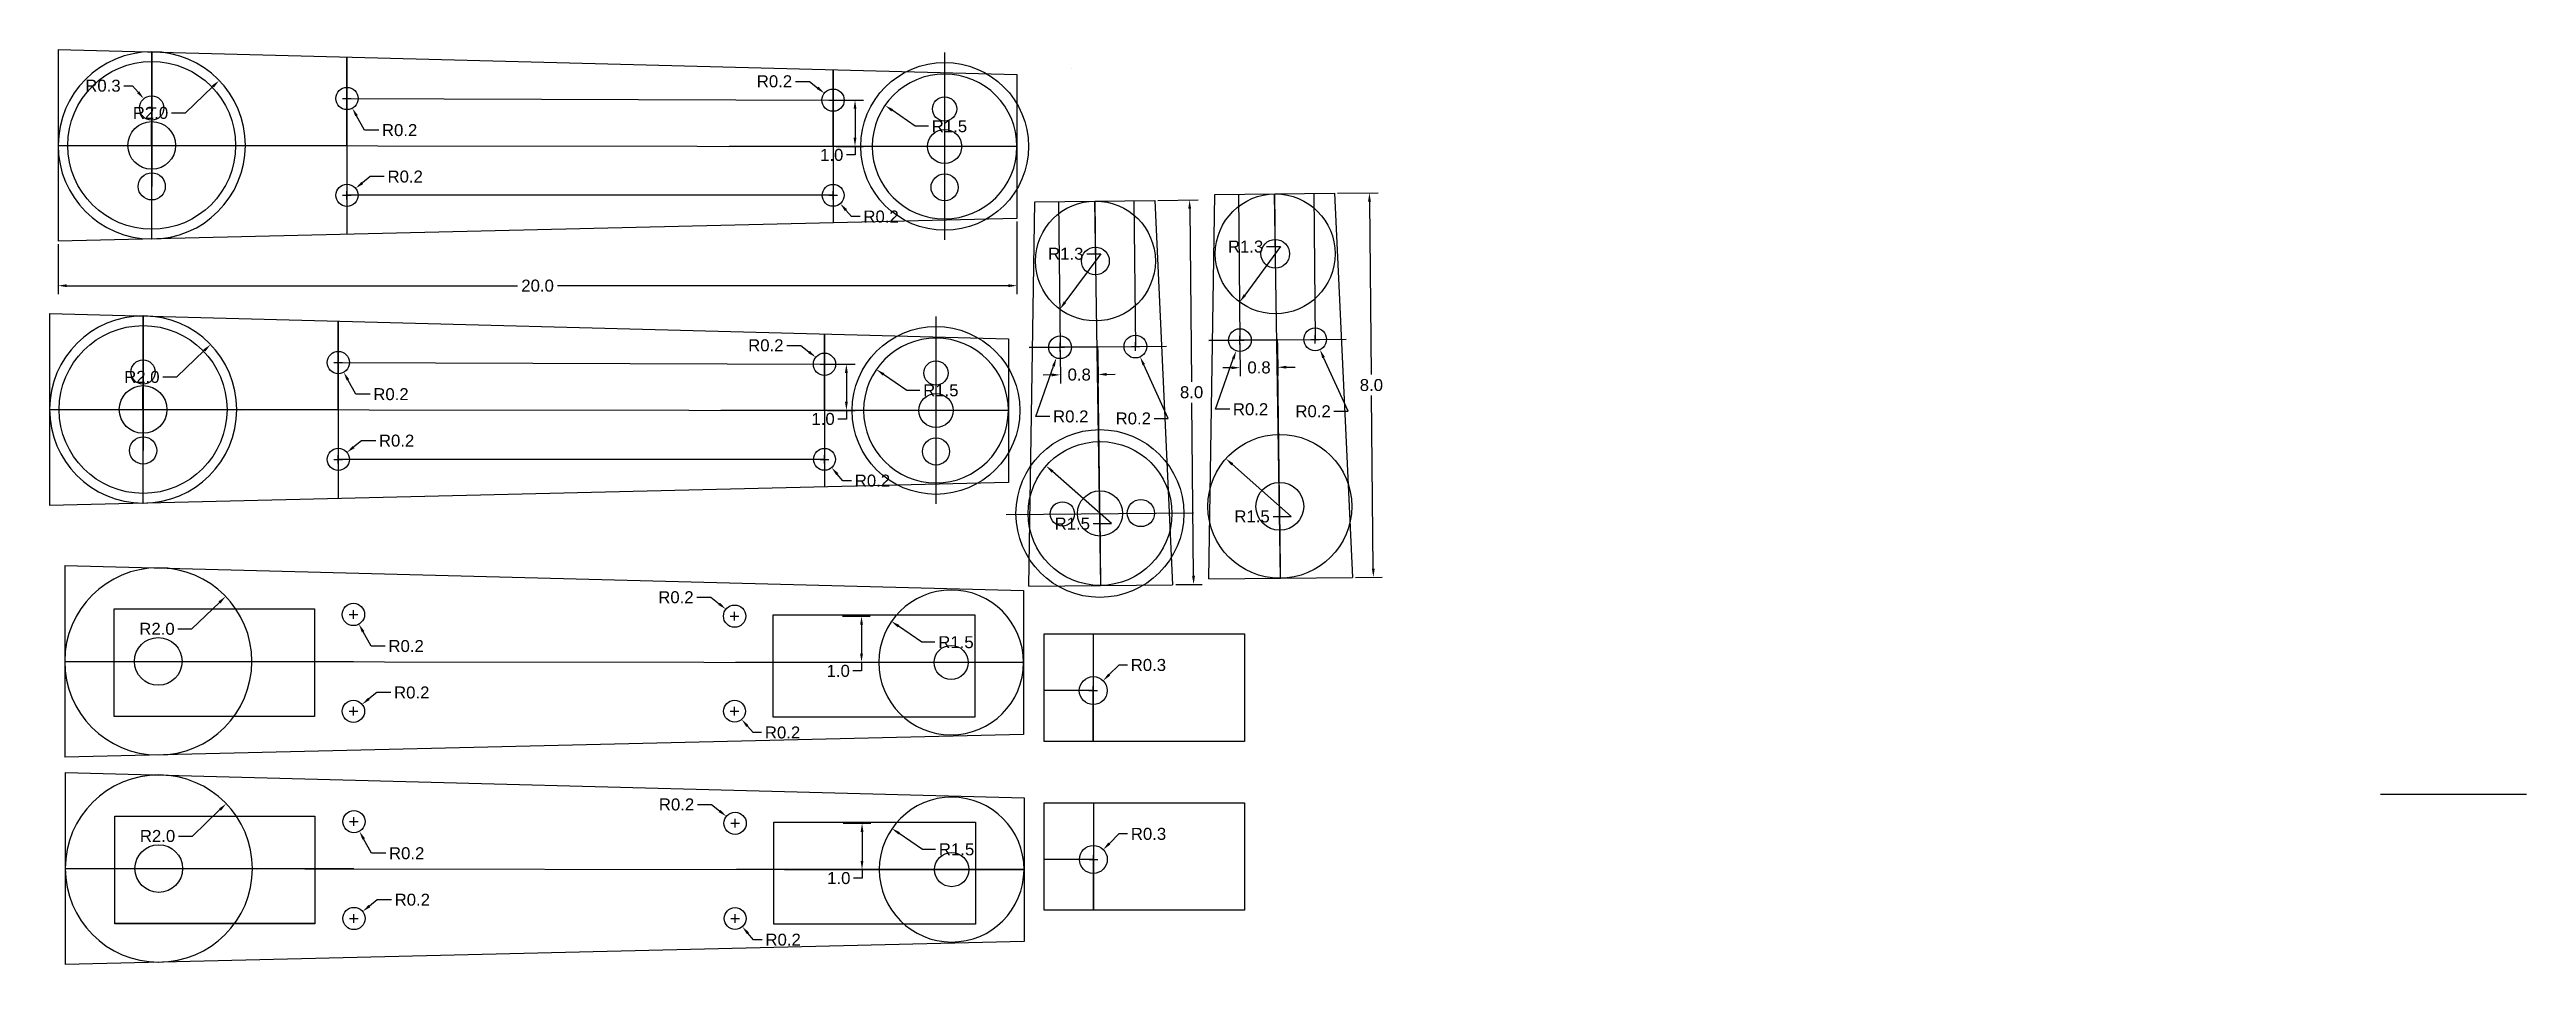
# Paper-space layout 'Layout1' of a CAD drawing. Header units: centimetres. Extents: x -0.1 to 51.6, y 0.3 to 19.4.
import ezdxf

# ---------------------------------------------------------------- set-up
doc = ezdxf.new("R2010")
doc.units = ezdxf.units.CM
doc.header["$MEASUREMENT"] = 0
doc.styles.get("Standard").update_dxf_attribs({"font": 'ARIAL.TTF'})
doc.dimstyles.get("Standard").update_dxf_attribs({"dimtxt": 0.25, "dimasz": 0.18, "dimexe": 0.18, "dimexo": 0.0625, "dimgap": 0.09, "dimtad": 0, "dimtih": 1, "dimtoh": 1, "dimdec": 1, "dimzin": 0, "dimdsep": 46, "dimtxsty": 'Standard', "dimcen": 0.09, "dimadec": 0, "dimazin": 0, "dimtfac": 1, "dimtdec": 1, "dimtofl": 0, "dimtmove": 0, "dimatfit": 3, "dimfxl": 1, "dimtolj": 1, "dimtzin": 0, "dimarcsym": 0})

psp = doc.layouts.get("Layout1")

# ---------------------------------------------------------------- blocks, each defined once
blk = doc.blocks.new('*D1')
at = {"color": 0, "lineweight": -2}
for p, q in [((20.11, 15.774), (20.11, 14.255)), ((0.11, 15.298), (0.11, 14.255)), ((0.29, 14.435), (9.694, 14.435)), ((19.93, 14.435), (10.526, 14.435))]:
    blk.add_line(p, q, dxfattribs=at)
at = {"color": 0}
for points in [[(0.29, 14.465), (0.29, 14.405), (0.11, 14.435)], [(19.93, 14.465), (19.93, 14.405), (20.11, 14.435)]]:
    blk.add_solid(points, dxfattribs=at)
at = {"layer": 'Defpoints', "color": 0}
for p in [(20.11, 15.837), (0.11, 15.361), (20.11, 14.435)]:
    blk.add_point(p, dxfattribs=at)
at = {"color": 0, "insert": (10.11, 14.435), "char_height": 0.25, "attachment_point": 5}
blk.add_mtext('\\A1;20.0', dxfattribs=at)
blk = doc.blocks.new('*D2')
at = {"color": 0, "lineweight": -2}
for p, q in [((2.765, 18.038), (3.338, 18.59)), ((2.472, 18.038), (2.765, 18.038))]:
    blk.add_line(p, q, dxfattribs=at)
at = {"color": 0}
blk.add_solid([(3.317, 18.611), (3.359, 18.568), (3.468, 18.715)], dxfattribs=at)
at = {"layer": 'Defpoints', "color": 0}
for p in [(3.468, 18.715), (2.062, 17.361)]:
    blk.add_point(p, dxfattribs=at)
at = {"color": 0, "insert": (2.036, 18.038), "char_height": 0.25, "attachment_point": 5}
blk.add_mtext('\\A1;R2.0', dxfattribs=at)
blk = doc.blocks.new('*D3')
at = {"color": 0, "lineweight": -2}
for p, q in [((17.989, 17.76), (17.505, 18.093)), ((18.263, 17.76), (17.989, 17.76))]:
    blk.add_line(p, q, dxfattribs=at)
at = {"color": 0}
blk.add_solid([(17.522, 18.118), (17.488, 18.069), (17.357, 18.196)], dxfattribs=at)
at = {"layer": 'Defpoints', "color": 0}
for p in [(17.357, 18.196), (18.6, 17.339)]:
    blk.add_point(p, dxfattribs=at)
at = {"color": 0, "insert": (18.701, 17.76), "char_height": 0.25, "attachment_point": 5}
blk.add_mtext('\\A1;R1.5', dxfattribs=at)
blk = doc.blocks.new('*D4')
at = {"color": 0, "lineweight": -2}
for p, q in [((6.043, 18.34), (6.223, 18.34)), ((6.133, 18.25), (6.133, 18.43)), ((6.501, 17.679), (6.334, 17.979)), ((6.796, 17.679), (6.501, 17.679))]:
    blk.add_line(p, q, dxfattribs=at)
at = {"color": 0}
blk.add_solid([(6.36, 17.994), (6.308, 17.965), (6.246, 18.137)], dxfattribs=at)
at = {"layer": 'Defpoints', "color": 0}
for p in [(6.133, 18.34), (6.246, 18.137)]:
    blk.add_point(p, dxfattribs=at)
at = {"color": 0, "insert": (7.232, 17.679), "char_height": 0.25, "attachment_point": 5}
blk.add_mtext('\\A1;R0.2', dxfattribs=at)
blk = doc.blocks.new('*D5')
at = {"color": 0, "lineweight": -2}
for p, q in [((6.619, 16.71), (6.455, 16.578)), ((6.913, 16.71), (6.619, 16.71)), ((6.043, 16.32), (6.223, 16.32)), ((6.133, 16.23), (6.133, 16.41))]:
    blk.add_line(p, q, dxfattribs=at)
at = {"color": 0}
blk.add_solid([(6.436, 16.602), (6.474, 16.555), (6.314, 16.466)], dxfattribs=at)
at = {"layer": 'Defpoints', "color": 0}
for p in [(6.133, 16.32), (6.314, 16.466)]:
    blk.add_point(p, dxfattribs=at)
at = {"color": 0, "insert": (7.349, 16.71), "char_height": 0.25, "attachment_point": 5}
blk.add_mtext('\\A1;R0.2', dxfattribs=at)
blk = doc.blocks.new('*D6')
at = {"color": 0, "lineweight": -2}
for p, q in [((15.487, 18.697), (15.78, 18.697)), ((15.78, 18.697), (15.951, 18.561)), ((16.184, 18.304), (16.364, 18.304)), ((16.274, 18.214), (16.274, 18.394))]:
    blk.add_line(p, q, dxfattribs=at)
at = {"color": 0}
blk.add_solid([(15.97, 18.585), (15.932, 18.538), (16.092, 18.449)], dxfattribs=at)
at = {"layer": 'Defpoints', "color": 0}
for p in [(16.092, 18.449), (16.274, 18.304)]:
    blk.add_point(p, dxfattribs=at)
at = {"color": 0, "insert": (15.051, 18.697), "char_height": 0.25, "attachment_point": 5}
blk.add_mtext('\\A1;R0.2', dxfattribs=at)
blk = doc.blocks.new('*D7')
at = {"color": 0, "lineweight": -2}
for p, q in [((16.184, 16.32), (16.364, 16.32)), ((16.274, 16.23), (16.274, 16.41)), ((16.659, 15.876), (16.541, 16.012)), ((16.839, 15.876), (16.659, 15.876))]:
    blk.add_line(p, q, dxfattribs=at)
at = {"color": 0}
blk.add_solid([(16.564, 16.031), (16.518, 15.992), (16.423, 16.148)], dxfattribs=at)
at = {"layer": 'Defpoints', "color": 0}
for p in [(16.274, 16.32), (16.423, 16.148)]:
    blk.add_point(p, dxfattribs=at)
at = {"color": 0, "insert": (17.275, 15.876), "char_height": 0.25, "attachment_point": 5}
blk.add_mtext('\\A1;R0.2', dxfattribs=at)
blk = doc.blocks.new('*D8')
at = {"color": 0, "lineweight": -2}
for p, q in [((16.336, 18.304), (16.911, 18.304)), ((16.731, 18.124), (16.731, 17.521)), ((16.336, 17.341), (16.911, 17.341)), ((16.731, 17.161), (16.551, 17.161)), ((16.731, 17.341), (16.731, 17.161))]:
    blk.add_line(p, q, dxfattribs=at)
at = {"color": 0}
for points in [[(16.701, 18.124), (16.761, 18.124), (16.731, 18.304)], [(16.701, 17.521), (16.761, 17.521), (16.731, 17.341)]]:
    blk.add_solid(points, dxfattribs=at)
at = {"layer": 'Defpoints', "color": 0}
for p in [(16.274, 18.304), (16.274, 17.341), (16.731, 17.341)]:
    blk.add_point(p, dxfattribs=at)
at = {"color": 0, "insert": (16.245, 17.161), "char_height": 0.25, "attachment_point": 5}
blk.add_mtext('\\A1;1.0', dxfattribs=at)
blk = doc.blocks.new('*D9')
at = {"color": 0, "lineweight": -2}
for p, q in [((26.796, 16.364), (27.641, 16.372)), ((27.462, 16.19), (27.5, 12.58)), ((27.542, 8.533), (27.505, 12.144)), ((27.17, 8.35), (27.724, 8.355))]:
    blk.add_line(p, q, dxfattribs=at)
at = {"color": 0}
for points in [[(27.492, 16.191), (27.432, 16.19), (27.461, 16.37)], [(27.572, 8.534), (27.512, 8.533), (27.544, 8.353)]]:
    blk.add_solid(points, dxfattribs=at)
at = {"layer": 'Defpoints', "color": 0}
for p in [(26.734, 16.363), (27.461, 16.37), (27.107, 8.349)]:
    blk.add_point(p, dxfattribs=at)
at = {"color": 0, "insert": (27.502, 12.362), "char_height": 0.25, "attachment_point": 5}
blk.add_mtext('\\A1;8.0', dxfattribs=at)
blk = doc.blocks.new('*D10')
at = {"color": 0, "lineweight": -2}
for p, q in [((25.831, 9.622), (24.603, 10.707)), ((25.451, 9.622), (25.831, 9.622))]:
    blk.add_line(p, q, dxfattribs=at)
at = {"color": 0}
blk.add_solid([(24.622, 10.73), (24.583, 10.685), (24.468, 10.826)], dxfattribs=at)
at = {"layer": 'Defpoints', "color": 0}
for p in [(24.468, 10.826), (25.592, 9.833)]:
    blk.add_point(p, dxfattribs=at)
at = {"color": 0, "insert": (25.013, 9.622), "char_height": 0.25, "attachment_point": 5}
blk.add_mtext('\\A1;R1.5', dxfattribs=at)
blk = doc.blocks.new('*D11')
at = {"color": 0, "lineweight": -2}
for p, q in [((25.607, 15.25), (24.862, 14.239)), ((25.315, 15.25), (25.607, 15.25))]:
    blk.add_line(p, q, dxfattribs=at)
at = {"color": 0}
blk.add_solid([(24.838, 14.256), (24.886, 14.221), (24.755, 14.094)], dxfattribs=at)
at = {"layer": 'Defpoints', "color": 0}
for p in [(25.497, 15.1), (24.755, 14.094)]:
    blk.add_point(p, dxfattribs=at)
at = {"color": 0, "insert": (24.878, 15.25), "char_height": 0.25, "attachment_point": 5}
blk.add_mtext('\\A1;R1.3', dxfattribs=at)
blk = doc.blocks.new('*D12')
at = {"color": 0, "lineweight": -2}
for p, q in [((24.669, 13.3), (24.849, 13.3)), ((24.759, 13.21), (24.759, 13.39)), ((24.252, 11.857), (24.621, 12.907)), ((24.546, 11.857), (24.252, 11.857))]:
    blk.add_line(p, q, dxfattribs=at)
at = {"color": 0}
blk.add_solid([(24.593, 12.917), (24.649, 12.897), (24.681, 13.076)], dxfattribs=at)
at = {"layer": 'Defpoints', "color": 0}
for p in [(24.681, 13.076), (24.759, 13.3)]:
    blk.add_point(p, dxfattribs=at)
at = {"color": 0, "insert": (24.982, 11.857), "char_height": 0.25, "attachment_point": 5}
blk.add_mtext('\\A1;R0.2', dxfattribs=at)
blk = doc.blocks.new('*D13')
at = {"color": 0, "lineweight": -2}
for p, q in [((26.24, 13.316), (26.42, 13.316)), ((26.33, 13.226), (26.33, 13.406)), ((27.016, 11.815), (26.503, 12.937)), ((26.722, 11.815), (27.016, 11.815))]:
    blk.add_line(p, q, dxfattribs=at)
at = {"color": 0}
blk.add_solid([(26.531, 12.949), (26.476, 12.925), (26.429, 13.101)], dxfattribs=at)
at = {"layer": 'Defpoints', "color": 0}
for p in [(26.33, 13.316), (26.429, 13.101)]:
    blk.add_point(p, dxfattribs=at)
at = {"color": 0, "insert": (26.286, 11.815), "char_height": 0.25, "attachment_point": 5}
blk.add_mtext('\\A1;R0.2', dxfattribs=at)
blk = doc.blocks.new('*D14')
at = {"color": 0, "lineweight": -2}
for p, q in [((24.76, 13.237), (24.767, 12.545)), ((25.545, 13.245), (25.552, 12.553)), ((24.585, 12.723), (24.405, 12.721)), ((25.731, 12.735), (25.911, 12.737))]:
    blk.add_line(p, q, dxfattribs=at)
at = {"color": 0}
for points in [[(24.585, 12.753), (24.586, 12.693), (24.765, 12.725)], [(25.73, 12.765), (25.731, 12.705), (25.551, 12.733)]]:
    blk.add_solid(points, dxfattribs=at)
at = {"layer": 'Defpoints', "color": 0}
for p in [(24.759, 13.3), (25.545, 13.308), (25.551, 12.733)]:
    blk.add_point(p, dxfattribs=at)
at = {"color": 0, "insert": (25.158, 12.729), "char_height": 0.25, "attachment_point": 5}
blk.add_mtext('\\A1;0.8', dxfattribs=at)
blk = doc.blocks.new('*D15')
at = {"color": 0, "lineweight": -2}
for p, q in [((23.046, 16.214), (23.89, 16.223)), ((23.712, 16.041), (23.75, 12.43)), ((23.792, 8.384), (23.754, 11.995)), ((23.42, 8.2), (23.974, 8.206))]:
    blk.add_line(p, q, dxfattribs=at)
at = {"color": 0}
for points in [[(23.742, 16.041), (23.682, 16.04), (23.71, 16.221)], [(23.822, 8.384), (23.762, 8.383), (23.794, 8.204)]]:
    blk.add_solid(points, dxfattribs=at)
at = {"layer": 'Defpoints', "color": 0}
for p in [(22.983, 16.213), (23.71, 16.221), (23.357, 8.199)]:
    blk.add_point(p, dxfattribs=at)
at = {"color": 0, "insert": (23.752, 12.212), "char_height": 0.25, "attachment_point": 5}
blk.add_mtext('\\A1;8.0', dxfattribs=at)
blk = doc.blocks.new('*D16')
at = {"color": 0, "lineweight": -2}
for p, q in [((22.081, 9.472), (20.852, 10.557)), ((21.701, 9.472), (22.081, 9.472))]:
    blk.add_line(p, q, dxfattribs=at)
at = {"color": 0}
blk.add_solid([(20.872, 10.58), (20.832, 10.535), (20.717, 10.677)], dxfattribs=at)
at = {"layer": 'Defpoints', "color": 0}
for p in [(20.717, 10.677), (21.842, 9.684)]:
    blk.add_point(p, dxfattribs=at)
at = {"color": 0, "insert": (21.263, 9.472), "char_height": 0.25, "attachment_point": 5}
blk.add_mtext('\\A1;R1.5', dxfattribs=at)
blk = doc.blocks.new('*D17')
at = {"color": 0, "lineweight": -2}
for p, q in [((21.857, 15.1), (21.111, 14.089)), ((21.565, 15.1), (21.857, 15.1))]:
    blk.add_line(p, q, dxfattribs=at)
at = {"color": 0}
blk.add_solid([(21.087, 14.107), (21.136, 14.071), (21.005, 13.944)], dxfattribs=at)
at = {"layer": 'Defpoints', "color": 0}
for p in [(21.746, 14.95), (21.005, 13.944)]:
    blk.add_point(p, dxfattribs=at)
at = {"color": 0, "insert": (21.127, 15.1), "char_height": 0.25, "attachment_point": 5}
blk.add_mtext('\\A1;R1.3', dxfattribs=at)
blk = doc.blocks.new('*D18')
at = {"color": 0, "lineweight": -2}
for p, q in [((20.919, 13.15), (21.099, 13.15)), ((21.009, 13.06), (21.009, 13.24)), ((20.502, 11.707), (20.871, 12.757)), ((20.796, 11.707), (20.502, 11.707))]:
    blk.add_line(p, q, dxfattribs=at)
at = {"color": 0}
blk.add_solid([(20.843, 12.767), (20.899, 12.747), (20.931, 12.927)], dxfattribs=at)
at = {"layer": 'Defpoints', "color": 0}
for p in [(20.931, 12.927), (21.009, 13.15)]:
    blk.add_point(p, dxfattribs=at)
at = {"color": 0, "insert": (21.231, 11.707), "char_height": 0.25, "attachment_point": 5}
blk.add_mtext('\\A1;R0.2', dxfattribs=at)
blk = doc.blocks.new('*D19')
at = {"color": 0, "lineweight": -2}
for p, q in [((22.49, 13.166), (22.67, 13.166)), ((22.58, 13.076), (22.58, 13.256)), ((23.266, 11.665), (22.753, 12.787)), ((22.972, 11.665), (23.266, 11.665))]:
    blk.add_line(p, q, dxfattribs=at)
at = {"color": 0}
blk.add_solid([(22.78, 12.8), (22.726, 12.775), (22.678, 12.951)], dxfattribs=at)
at = {"layer": 'Defpoints', "color": 0}
for p in [(22.58, 13.166), (22.678, 12.951)]:
    blk.add_point(p, dxfattribs=at)
at = {"color": 0, "insert": (22.536, 11.665), "char_height": 0.25, "attachment_point": 5}
blk.add_mtext('\\A1;R0.2', dxfattribs=at)
blk = doc.blocks.new('*D20')
at = {"color": 0, "lineweight": -2}
for p, q in [((21.01, 13.088), (21.017, 12.395)), ((21.795, 13.096), (21.802, 12.404)), ((20.835, 12.574), (20.655, 12.572)), ((21.98, 12.585), (22.16, 12.587))]:
    blk.add_line(p, q, dxfattribs=at)
at = {"color": 0}
for points in [[(20.835, 12.604), (20.835, 12.544), (21.015, 12.575)], [(21.98, 12.615), (21.981, 12.555), (21.8, 12.584)]]:
    blk.add_solid(points, dxfattribs=at)
at = {"layer": 'Defpoints', "color": 0}
for p in [(21.009, 13.15), (21.794, 13.158), (21.8, 12.584)]:
    blk.add_point(p, dxfattribs=at)
at = {"color": 0, "insert": (21.408, 12.58), "char_height": 0.25, "attachment_point": 5}
blk.add_mtext('\\A1;0.8', dxfattribs=at)
blk = doc.blocks.new('*D21')
at = {"color": 0, "lineweight": -2}
for p, q in [((2.585, 12.531), (3.158, 13.082)), ((2.292, 12.531), (2.585, 12.531))]:
    blk.add_line(p, q, dxfattribs=at)
at = {"color": 0}
blk.add_solid([(3.137, 13.104), (3.179, 13.06), (3.288, 13.207)], dxfattribs=at)
at = {"layer": 'Defpoints', "color": 0}
for p in [(3.288, 13.207), (1.882, 11.853)]:
    blk.add_point(p, dxfattribs=at)
at = {"color": 0, "insert": (1.856, 12.531), "char_height": 0.25, "attachment_point": 5}
blk.add_mtext('\\A1;R2.0', dxfattribs=at)
blk = doc.blocks.new('*D22')
at = {"color": 0, "lineweight": -2}
for p, q in [((17.809, 12.252), (17.325, 12.586)), ((18.083, 12.252), (17.809, 12.252))]:
    blk.add_line(p, q, dxfattribs=at)
at = {"color": 0}
blk.add_solid([(17.342, 12.61), (17.308, 12.561), (17.177, 12.688)], dxfattribs=at)
at = {"layer": 'Defpoints', "color": 0}
for p in [(17.177, 12.688), (18.42, 11.831)]:
    blk.add_point(p, dxfattribs=at)
at = {"color": 0, "insert": (18.521, 12.252), "char_height": 0.25, "attachment_point": 5}
blk.add_mtext('\\A1;R1.5', dxfattribs=at)
blk = doc.blocks.new('*D23')
at = {"color": 0, "lineweight": -2}
for p, q in [((5.953, 12.742), (5.953, 12.922)), ((5.863, 12.832), (6.043, 12.832)), ((6.321, 12.171), (6.154, 12.472)), ((6.616, 12.171), (6.321, 12.171))]:
    blk.add_line(p, q, dxfattribs=at)
at = {"color": 0}
blk.add_solid([(6.18, 12.486), (6.128, 12.457), (6.066, 12.629)], dxfattribs=at)
at = {"layer": 'Defpoints', "color": 0}
for p in [(5.953, 12.832), (6.066, 12.629)]:
    blk.add_point(p, dxfattribs=at)
at = {"color": 0, "insert": (7.052, 12.171), "char_height": 0.25, "attachment_point": 5}
blk.add_mtext('\\A1;R0.2', dxfattribs=at)
blk = doc.blocks.new('*D24')
at = {"color": 0, "lineweight": -2}
for p, q in [((5.953, 10.723), (5.953, 10.903)), ((6.439, 11.202), (6.275, 11.071)), ((6.733, 11.202), (6.439, 11.202)), ((5.863, 10.813), (6.043, 10.813))]:
    blk.add_line(p, q, dxfattribs=at)
at = {"color": 0}
blk.add_solid([(6.256, 11.094), (6.294, 11.047), (6.134, 10.958)], dxfattribs=at)
at = {"layer": 'Defpoints', "color": 0}
for p in [(6.134, 10.958), (5.953, 10.813)]:
    blk.add_point(p, dxfattribs=at)
at = {"color": 0, "insert": (7.169, 11.202), "char_height": 0.25, "attachment_point": 5}
blk.add_mtext('\\A1;R0.2', dxfattribs=at)
blk = doc.blocks.new('*D25')
at = {"color": 0, "lineweight": -2}
for p, q in [((15.307, 13.19), (15.6, 13.19)), ((15.6, 13.19), (15.771, 13.054)), ((16.004, 12.797), (16.184, 12.797)), ((16.094, 12.707), (16.094, 12.887))]:
    blk.add_line(p, q, dxfattribs=at)
at = {"color": 0}
blk.add_solid([(15.79, 13.077), (15.752, 13.03), (15.912, 12.942)], dxfattribs=at)
at = {"layer": 'Defpoints', "color": 0}
for p in [(15.912, 12.942), (16.094, 12.797)]:
    blk.add_point(p, dxfattribs=at)
at = {"color": 0, "insert": (14.871, 13.19), "char_height": 0.25, "attachment_point": 5}
blk.add_mtext('\\A1;R0.2', dxfattribs=at)
blk = doc.blocks.new('*D26')
at = {"color": 0, "lineweight": -2}
for p, q in [((16.094, 10.723), (16.094, 10.903)), ((16.004, 10.813), (16.184, 10.813)), ((16.479, 10.368), (16.361, 10.504)), ((16.659, 10.368), (16.479, 10.368))]:
    blk.add_line(p, q, dxfattribs=at)
at = {"color": 0}
blk.add_solid([(16.384, 10.524), (16.338, 10.485), (16.243, 10.64)], dxfattribs=at)
at = {"layer": 'Defpoints', "color": 0}
for p in [(16.094, 10.813), (16.243, 10.64)]:
    blk.add_point(p, dxfattribs=at)
at = {"color": 0, "insert": (17.095, 10.368), "char_height": 0.25, "attachment_point": 5}
blk.add_mtext('\\A1;R0.2', dxfattribs=at)
blk = doc.blocks.new('*D27')
at = {"color": 0, "lineweight": -2}
for p, q in [((16.156, 12.797), (16.731, 12.797)), ((16.551, 12.617), (16.551, 12.014)), ((16.156, 11.834), (16.731, 11.834)), ((16.551, 11.654), (16.371, 11.654)), ((16.551, 11.834), (16.551, 11.654))]:
    blk.add_line(p, q, dxfattribs=at)
at = {"color": 0}
for points in [[(16.521, 12.617), (16.581, 12.617), (16.551, 12.797)], [(16.521, 12.014), (16.581, 12.014), (16.551, 11.834)]]:
    blk.add_solid(points, dxfattribs=at)
at = {"layer": 'Defpoints', "color": 0}
for p in [(16.094, 12.797), (16.094, 11.834), (16.551, 11.834)]:
    blk.add_point(p, dxfattribs=at)
at = {"color": 0, "insert": (16.065, 11.654), "char_height": 0.25, "attachment_point": 5}
blk.add_mtext('\\A1;1.0', dxfattribs=at)
blk = doc.blocks.new('*D28')
at = {"color": 0, "lineweight": -2}
for p, q in [((20.11, 15.774), (20.11, 14.255)), ((0.11, 15.298), (0.11, 14.255)), ((0.29, 14.435), (9.694, 14.435)), ((19.93, 14.435), (10.526, 14.435))]:
    blk.add_line(p, q, dxfattribs=at)
at = {"color": 0}
for points in [[(0.29, 14.465), (0.29, 14.405), (0.11, 14.435)], [(19.93, 14.465), (19.93, 14.405), (20.11, 14.435)]]:
    blk.add_solid(points, dxfattribs=at)
at = {"layer": 'Defpoints', "color": 0}
for p in [(20.11, 15.837), (0.11, 15.361), (20.11, 14.435)]:
    blk.add_point(p, dxfattribs=at)
at = {"color": 0, "insert": (10.11, 14.435), "char_height": 0.25, "attachment_point": 5}
blk.add_mtext('\\A1;20.0', dxfattribs=at)
blk = doc.blocks.new('*D29')
at = {"color": 0, "lineweight": -2}
for p, q in [((2.765, 18.038), (3.338, 18.59)), ((2.472, 18.038), (2.765, 18.038))]:
    blk.add_line(p, q, dxfattribs=at)
at = {"color": 0}
blk.add_solid([(3.317, 18.611), (3.359, 18.568), (3.468, 18.715)], dxfattribs=at)
at = {"layer": 'Defpoints', "color": 0}
for p in [(3.468, 18.715), (2.062, 17.361)]:
    blk.add_point(p, dxfattribs=at)
at = {"color": 0, "insert": (2.036, 18.038), "char_height": 0.25, "attachment_point": 5}
blk.add_mtext('\\A1;R2.0', dxfattribs=at)
blk = doc.blocks.new('*D30')
at = {"color": 0, "lineweight": -2}
for p, q in [((17.989, 17.76), (17.505, 18.093)), ((18.263, 17.76), (17.989, 17.76))]:
    blk.add_line(p, q, dxfattribs=at)
at = {"color": 0}
blk.add_solid([(17.522, 18.118), (17.488, 18.069), (17.357, 18.196)], dxfattribs=at)
at = {"layer": 'Defpoints', "color": 0}
for p in [(17.357, 18.196), (18.6, 17.339)]:
    blk.add_point(p, dxfattribs=at)
at = {"color": 0, "insert": (18.701, 17.76), "char_height": 0.25, "attachment_point": 5}
blk.add_mtext('\\A1;R1.5', dxfattribs=at)
blk = doc.blocks.new('*D31')
at = {"color": 0, "lineweight": -2}
for p, q in [((6.043, 18.34), (6.223, 18.34)), ((6.133, 18.25), (6.133, 18.43)), ((6.501, 17.679), (6.334, 17.979)), ((6.796, 17.679), (6.501, 17.679))]:
    blk.add_line(p, q, dxfattribs=at)
at = {"color": 0}
blk.add_solid([(6.36, 17.994), (6.308, 17.965), (6.246, 18.137)], dxfattribs=at)
at = {"layer": 'Defpoints', "color": 0}
for p in [(6.133, 18.34), (6.246, 18.137)]:
    blk.add_point(p, dxfattribs=at)
at = {"color": 0, "insert": (7.232, 17.679), "char_height": 0.25, "attachment_point": 5}
blk.add_mtext('\\A1;R0.2', dxfattribs=at)
blk = doc.blocks.new('*D32')
at = {"color": 0, "lineweight": -2}
for p, q in [((6.619, 16.71), (6.455, 16.578)), ((6.913, 16.71), (6.619, 16.71)), ((6.043, 16.32), (6.223, 16.32)), ((6.133, 16.23), (6.133, 16.41))]:
    blk.add_line(p, q, dxfattribs=at)
at = {"color": 0}
blk.add_solid([(6.436, 16.602), (6.474, 16.555), (6.314, 16.466)], dxfattribs=at)
at = {"layer": 'Defpoints', "color": 0}
for p in [(6.133, 16.32), (6.314, 16.466)]:
    blk.add_point(p, dxfattribs=at)
at = {"color": 0, "insert": (7.349, 16.71), "char_height": 0.25, "attachment_point": 5}
blk.add_mtext('\\A1;R0.2', dxfattribs=at)
blk = doc.blocks.new('*D33')
at = {"color": 0, "lineweight": -2}
for p, q in [((15.487, 18.697), (15.78, 18.697)), ((15.78, 18.697), (15.951, 18.561)), ((16.184, 18.304), (16.364, 18.304)), ((16.274, 18.214), (16.274, 18.394))]:
    blk.add_line(p, q, dxfattribs=at)
at = {"color": 0}
blk.add_solid([(15.97, 18.585), (15.932, 18.538), (16.092, 18.449)], dxfattribs=at)
at = {"layer": 'Defpoints', "color": 0}
for p in [(16.092, 18.449), (16.274, 18.304)]:
    blk.add_point(p, dxfattribs=at)
at = {"color": 0, "insert": (15.051, 18.697), "char_height": 0.25, "attachment_point": 5}
blk.add_mtext('\\A1;R0.2', dxfattribs=at)
blk = doc.blocks.new('*D34')
at = {"color": 0, "lineweight": -2}
for p, q in [((16.184, 16.32), (16.364, 16.32)), ((16.274, 16.23), (16.274, 16.41)), ((16.659, 15.876), (16.541, 16.012)), ((16.839, 15.876), (16.659, 15.876))]:
    blk.add_line(p, q, dxfattribs=at)
at = {"color": 0}
blk.add_solid([(16.564, 16.031), (16.518, 15.992), (16.423, 16.148)], dxfattribs=at)
at = {"layer": 'Defpoints', "color": 0}
for p in [(16.274, 16.32), (16.423, 16.148)]:
    blk.add_point(p, dxfattribs=at)
at = {"color": 0, "insert": (17.275, 15.876), "char_height": 0.25, "attachment_point": 5}
blk.add_mtext('\\A1;R0.2', dxfattribs=at)
blk = doc.blocks.new('*D35')
at = {"color": 0, "lineweight": -2}
for p, q in [((16.336, 18.304), (16.911, 18.304)), ((16.731, 18.124), (16.731, 17.521)), ((16.336, 17.341), (16.911, 17.341)), ((16.731, 17.161), (16.551, 17.161)), ((16.731, 17.341), (16.731, 17.161))]:
    blk.add_line(p, q, dxfattribs=at)
at = {"color": 0}
for points in [[(16.701, 18.124), (16.761, 18.124), (16.731, 18.304)], [(16.701, 17.521), (16.761, 17.521), (16.731, 17.341)]]:
    blk.add_solid(points, dxfattribs=at)
at = {"layer": 'Defpoints', "color": 0}
for p in [(16.274, 18.304), (16.274, 17.341), (16.731, 17.341)]:
    blk.add_point(p, dxfattribs=at)
at = {"color": 0, "insert": (16.245, 17.161), "char_height": 0.25, "attachment_point": 5}
blk.add_mtext('\\A1;1.0', dxfattribs=at)
blk = doc.blocks.new('*D36')
at = {"color": 0, "lineweight": -2}
for p, q in [((2.901, 7.277), (3.474, 7.828)), ((2.608, 7.277), (2.901, 7.277))]:
    blk.add_line(p, q, dxfattribs=at)
at = {"color": 0}
blk.add_solid([(3.453, 7.85), (3.495, 7.807), (3.603, 7.953)], dxfattribs=at)
at = {"layer": 'Defpoints', "color": 0}
for p in [(3.603, 7.953), (2.198, 6.599)]:
    blk.add_point(p, dxfattribs=at)
at = {"color": 0, "insert": (2.171, 7.277), "char_height": 0.25, "attachment_point": 5}
blk.add_mtext('\\A1;R2.0', dxfattribs=at)
blk = doc.blocks.new('*D37')
at = {"color": 0, "lineweight": -2}
for p, q in [((18.125, 6.998), (17.641, 7.332)), ((18.399, 6.998), (18.125, 6.998))]:
    blk.add_line(p, q, dxfattribs=at)
at = {"color": 0}
blk.add_solid([(17.658, 7.357), (17.624, 7.307), (17.492, 7.434)], dxfattribs=at)
at = {"layer": 'Defpoints', "color": 0}
for p in [(17.492, 7.434), (18.736, 6.577)]:
    blk.add_point(p, dxfattribs=at)
at = {"color": 0, "insert": (18.837, 6.998), "char_height": 0.25, "attachment_point": 5}
blk.add_mtext('\\A1;R1.5', dxfattribs=at)
blk = doc.blocks.new('*D38')
at = {"color": 0, "lineweight": -2}
for p, q in [((6.179, 7.578), (6.359, 7.578)), ((6.269, 7.488), (6.269, 7.668)), ((6.637, 6.918), (6.47, 7.218)), ((6.932, 6.918), (6.637, 6.918))]:
    blk.add_line(p, q, dxfattribs=at)
at = {"color": 0}
blk.add_solid([(6.496, 7.233), (6.444, 7.204), (6.382, 7.375)], dxfattribs=at)
at = {"layer": 'Defpoints', "color": 0}
for p in [(6.269, 7.578), (6.382, 7.375)]:
    blk.add_point(p, dxfattribs=at)
at = {"color": 0, "insert": (7.368, 6.918), "char_height": 0.25, "attachment_point": 5}
blk.add_mtext('\\A1;R0.2', dxfattribs=at)
blk = doc.blocks.new('*D39')
at = {"color": 0, "lineweight": -2}
for p, q in [((6.755, 5.949), (6.591, 5.817)), ((7.049, 5.949), (6.755, 5.949)), ((6.179, 5.559), (6.359, 5.559)), ((6.269, 5.469), (6.269, 5.649))]:
    blk.add_line(p, q, dxfattribs=at)
at = {"color": 0}
blk.add_solid([(6.572, 5.84), (6.609, 5.794), (6.45, 5.704)], dxfattribs=at)
at = {"layer": 'Defpoints', "color": 0}
for p in [(6.45, 5.704), (6.269, 5.559)]:
    blk.add_point(p, dxfattribs=at)
at = {"color": 0, "insert": (7.485, 5.949), "char_height": 0.25, "attachment_point": 5}
blk.add_mtext('\\A1;R0.2', dxfattribs=at)
blk = doc.blocks.new('*D40')
at = {"color": 0, "lineweight": -2}
for p, q in [((13.432, 7.936), (13.726, 7.936)), ((13.726, 7.936), (13.896, 7.8)), ((14.129, 7.543), (14.309, 7.543)), ((14.219, 7.453), (14.219, 7.633))]:
    blk.add_line(p, q, dxfattribs=at)
at = {"color": 0}
blk.add_solid([(13.915, 7.824), (13.878, 7.777), (14.037, 7.688)], dxfattribs=at)
at = {"layer": 'Defpoints', "color": 0}
for p in [(14.037, 7.688), (14.219, 7.543)]:
    blk.add_point(p, dxfattribs=at)
at = {"color": 0, "insert": (12.996, 7.936), "char_height": 0.25, "attachment_point": 5}
blk.add_mtext('\\A1;R0.2', dxfattribs=at)
blk = doc.blocks.new('*D41')
at = {"color": 0, "lineweight": -2}
for p, q in [((14.129, 5.559), (14.309, 5.559)), ((14.219, 5.469), (14.219, 5.649)), ((14.604, 5.115), (14.486, 5.251)), ((14.784, 5.115), (14.604, 5.115))]:
    blk.add_line(p, q, dxfattribs=at)
at = {"color": 0}
blk.add_solid([(14.509, 5.27), (14.464, 5.231), (14.368, 5.387)], dxfattribs=at)
at = {"layer": 'Defpoints', "color": 0}
for p in [(14.219, 5.559), (14.368, 5.387)]:
    blk.add_point(p, dxfattribs=at)
at = {"color": 0, "insert": (15.22, 5.115), "char_height": 0.25, "attachment_point": 5}
blk.add_mtext('\\A1;R0.2', dxfattribs=at)
blk = doc.blocks.new('*D42')
at = {"color": 0, "lineweight": -2}
for p, q in [((16.472, 7.543), (17.047, 7.543)), ((16.867, 7.363), (16.867, 6.76)), ((16.472, 6.58), (17.047, 6.58)), ((16.867, 6.4), (16.687, 6.4)), ((16.867, 6.58), (16.867, 6.4))]:
    blk.add_line(p, q, dxfattribs=at)
at = {"color": 0}
for points in [[(16.837, 7.363), (16.897, 7.363), (16.867, 7.543)], [(16.837, 6.76), (16.897, 6.76), (16.867, 6.58)]]:
    blk.add_solid(points, dxfattribs=at)
at = {"layer": 'Defpoints', "color": 0}
for p in [(16.409, 7.543), (16.409, 6.58), (16.867, 6.58)]:
    blk.add_point(p, dxfattribs=at)
at = {"color": 0, "insert": (16.381, 6.4), "char_height": 0.25, "attachment_point": 5}
blk.add_mtext('\\A1;1.0', dxfattribs=at)
blk = doc.blocks.new('*D44')
at = {"color": 0, "lineweight": -2}
for p, q in [((2.913, 2.956), (3.485, 3.507)), ((2.62, 2.956), (2.913, 2.956))]:
    blk.add_line(p, q, dxfattribs=at)
at = {"color": 0}
blk.add_solid([(3.465, 3.528), (3.506, 3.485), (3.615, 3.632)], dxfattribs=at)
at = {"layer": 'Defpoints', "color": 0}
for p in [(3.615, 3.632), (2.209, 2.278)]:
    blk.add_point(p, dxfattribs=at)
at = {"color": 0, "insert": (2.183, 2.956), "char_height": 0.25, "attachment_point": 5}
blk.add_mtext('\\A1;R2.0', dxfattribs=at)
blk = doc.blocks.new('*D45')
at = {"color": 0, "lineweight": -2}
for p, q in [((18.136, 2.677), (17.652, 3.011)), ((18.411, 2.677), (18.136, 2.677))]:
    blk.add_line(p, q, dxfattribs=at)
at = {"color": 0}
blk.add_solid([(17.669, 3.035), (17.635, 2.986), (17.504, 3.113)], dxfattribs=at)
at = {"layer": 'Defpoints', "color": 0}
for p in [(17.504, 3.113), (18.747, 2.256)]:
    blk.add_point(p, dxfattribs=at)
at = {"color": 0, "insert": (18.849, 2.677), "char_height": 0.25, "attachment_point": 5}
blk.add_mtext('\\A1;R1.5', dxfattribs=at)
blk = doc.blocks.new('*D46')
at = {"color": 0, "lineweight": -2}
for p, q in [((6.19, 3.257), (6.37, 3.257)), ((6.28, 3.167), (6.28, 3.347)), ((6.649, 2.596), (6.481, 2.896)), ((6.943, 2.596), (6.649, 2.596))]:
    blk.add_line(p, q, dxfattribs=at)
at = {"color": 0}
blk.add_solid([(6.508, 2.911), (6.455, 2.882), (6.394, 3.054)], dxfattribs=at)
at = {"layer": 'Defpoints', "color": 0}
for p in [(6.28, 3.257), (6.394, 3.054)]:
    blk.add_point(p, dxfattribs=at)
at = {"color": 0, "insert": (7.379, 2.596), "char_height": 0.25, "attachment_point": 5}
blk.add_mtext('\\A1;R0.2', dxfattribs=at)
blk = doc.blocks.new('*D47')
at = {"color": 0, "lineweight": -2}
for p, q in [((6.766, 1.627), (6.602, 1.495)), ((7.061, 1.627), (6.766, 1.627)), ((6.19, 1.237), (6.37, 1.237)), ((6.28, 1.147), (6.28, 1.327))]:
    blk.add_line(p, q, dxfattribs=at)
at = {"color": 0}
blk.add_solid([(6.583, 1.519), (6.621, 1.472), (6.462, 1.383)], dxfattribs=at)
at = {"layer": 'Defpoints', "color": 0}
for p in [(6.28, 1.237), (6.462, 1.383)]:
    blk.add_point(p, dxfattribs=at)
at = {"color": 0, "insert": (7.497, 1.627), "char_height": 0.25, "attachment_point": 5}
blk.add_mtext('\\A1;R0.2', dxfattribs=at)
blk = doc.blocks.new('*D48')
at = {"color": 0, "lineweight": -2}
for p, q in [((13.444, 3.614), (13.737, 3.614)), ((13.737, 3.614), (13.908, 3.479)), ((14.14, 3.222), (14.32, 3.222)), ((14.23, 3.132), (14.23, 3.312))]:
    blk.add_line(p, q, dxfattribs=at)
at = {"color": 0}
blk.add_solid([(13.926, 3.502), (13.889, 3.455), (14.049, 3.366)], dxfattribs=at)
at = {"layer": 'Defpoints', "color": 0}
for p in [(14.049, 3.366), (14.23, 3.222)]:
    blk.add_point(p, dxfattribs=at)
at = {"color": 0, "insert": (13.008, 3.614), "char_height": 0.25, "attachment_point": 5}
blk.add_mtext('\\A1;R0.2', dxfattribs=at)
blk = doc.blocks.new('*D49')
at = {"color": 0, "lineweight": -2}
for p, q in [((14.14, 1.237), (14.32, 1.237)), ((14.23, 1.147), (14.23, 1.327)), ((14.616, 0.793), (14.498, 0.929)), ((14.796, 0.793), (14.616, 0.793))]:
    blk.add_line(p, q, dxfattribs=at)
at = {"color": 0}
blk.add_solid([(14.52, 0.949), (14.475, 0.909), (14.38, 1.065)], dxfattribs=at)
at = {"layer": 'Defpoints', "color": 0}
for p in [(14.23, 1.237), (14.38, 1.065)]:
    blk.add_point(p, dxfattribs=at)
at = {"color": 0, "insert": (15.232, 0.793), "char_height": 0.25, "attachment_point": 5}
blk.add_mtext('\\A1;R0.2', dxfattribs=at)
blk = doc.blocks.new('*D43')
at = {"color": 0, "lineweight": -2}
for p, q in [((16.483, 3.222), (17.058, 3.222)), ((16.878, 3.042), (16.878, 2.438)), ((16.483, 2.258), (17.058, 2.258)), ((16.878, 2.078), (16.698, 2.078)), ((16.878, 2.258), (16.878, 2.078))]:
    blk.add_line(p, q, dxfattribs=at)
at = {"color": 0}
for points in [[(16.848, 3.042), (16.908, 3.042), (16.878, 3.222)], [(16.848, 2.438), (16.908, 2.438), (16.878, 2.258)]]:
    blk.add_solid(points, dxfattribs=at)
at = {"layer": 'Defpoints', "color": 0}
for p in [(16.421, 3.222), (16.421, 2.258), (16.878, 2.258)]:
    blk.add_point(p, dxfattribs=at)
at = {"color": 0, "insert": (16.393, 2.078), "char_height": 0.25, "attachment_point": 5}
blk.add_mtext('\\A1;1.0', dxfattribs=at)
blk = doc.blocks.new('*D50')
at = {"color": 0, "lineweight": -2}
for p, q in [((22.234, 6.523), (22.034, 6.323)), ((22.414, 6.523), (22.234, 6.523)), ((21.611, 5.99), (21.791, 5.99)), ((21.701, 5.9), (21.701, 6.08))]:
    blk.add_line(p, q, dxfattribs=at)
at = {"color": 0}
blk.add_solid([(22.013, 6.344), (22.055, 6.302), (21.907, 6.196)], dxfattribs=at)
at = {"layer": 'Defpoints', "color": 0}
for p in [(21.701, 5.99), (21.907, 6.196)]:
    blk.add_point(p, dxfattribs=at)
at = {"color": 0, "insert": (22.851, 6.523), "char_height": 0.25, "attachment_point": 5}
blk.add_mtext('\\A1;R0.3', dxfattribs=at)
blk = doc.blocks.new('*D51')
at = {"color": 0, "lineweight": -2}
for p, q in [((22.236, 3), (22.036, 2.8)), ((22.416, 3), (22.236, 3)), ((21.613, 2.468), (21.793, 2.468)), ((21.703, 2.378), (21.703, 2.558))]:
    blk.add_line(p, q, dxfattribs=at)
at = {"color": 0}
blk.add_solid([(22.014, 2.822), (22.057, 2.779), (21.908, 2.673)], dxfattribs=at)
at = {"layer": 'Defpoints', "color": 0}
for p in [(21.908, 2.673), (21.703, 2.468)]:
    blk.add_point(p, dxfattribs=at)
at = {"color": 0, "insert": (22.853, 3), "char_height": 0.25, "attachment_point": 5}
blk.add_mtext('\\A1;R0.3', dxfattribs=at)
blk = doc.blocks.new('*D54')
at = {"color": 0, "lineweight": -2}
for p, q in [((1.481, 18.605), (1.661, 18.605)), ((1.661, 18.605), (1.779, 18.469)), ((1.971, 18.142), (2.151, 18.142)), ((2.061, 18.052), (2.061, 18.232))]:
    blk.add_line(p, q, dxfattribs=at)
at = {"color": 0}
blk.add_solid([(1.801, 18.489), (1.756, 18.45), (1.896, 18.333)], dxfattribs=at)
at = {"layer": 'Defpoints', "color": 0}
for p in [(1.896, 18.333), (2.061, 18.142)]:
    blk.add_point(p, dxfattribs=at)
at = {"color": 0, "insert": (1.044, 18.605), "char_height": 0.25, "attachment_point": 5}
blk.add_mtext('\\A1;R0.3', dxfattribs=at)

# ---------------------------------------------------------------- dimensions: what is measured, and where the dimension line sits
for center, mpoint, picture, middle in [((2.061, 18.142), (1.896, 18.333), '*D54', (1.044, 18.605)), ((16.274, 16.32), (16.423, 16.148), '*D7', (17.275, 15.876)), ((16.274, 16.32), (16.423, 16.148), '*D34', (17.275, 15.876)), ((16.094, 10.813), (16.243, 10.64), '*D26', (17.095, 10.368)), ((14.219, 5.559), (14.368, 5.387), '*D41', (15.22, 5.115)), ((14.23, 1.237), (14.38, 1.065), '*D49', (15.232, 0.793))]:
    dim = psp.add_radius_dim(center=center, mpoint=mpoint, dimstyle='Standard')
    dim.commit()
    dim.dimension.update_dxf_attribs({"geometry": picture, "text_midpoint": middle})
for center, mpoint, picture, middle in [((2.062, 17.361), (3.468, 18.715), '*D2', (2.036, 18.038)), ((2.062, 17.361), (3.468, 18.715), '*D29', (2.036, 18.038)), ((16.274, 18.304), (16.092, 18.449), '*D6', (15.051, 18.697)), ((16.274, 18.304), (16.092, 18.449), '*D33', (15.051, 18.697)), ((6.133, 18.34), (6.246, 18.137), '*D4', (7.232, 17.679)), ((6.133, 18.34), (6.246, 18.137), '*D31', (7.232, 17.679)), ((18.6, 17.339), (17.357, 18.196), '*D3', (18.701, 17.76)), ((18.6, 17.339), (17.357, 18.196), '*D30', (18.701, 17.76)), ((6.133, 16.32), (6.314, 16.466), '*D5', (7.349, 16.71)), ((6.133, 16.32), (6.314, 16.466), '*D32', (7.349, 16.71)), ((21.746, 14.95), (21.005, 13.944), '*D17', (21.127, 15.1)), ((25.4966, 15.0999), (24.755, 14.0937), '*D11', (24.8777, 15.2499)), ((1.882, 11.853), (3.288, 13.207), '*D21', (1.856, 12.531)), ((5.953, 12.832), (6.066, 12.629), '*D23', (7.052, 12.171)), ((16.094, 12.797), (15.912, 12.942), '*D25', (14.871, 13.19)), ((21.009, 13.15), (20.931, 12.927), '*D18', (21.231, 11.707)), ((22.58, 13.166), (22.678, 12.951), '*D19', (22.536, 11.665)), ((24.759, 13.3), (24.681, 13.076), '*D12', (24.982, 11.857)), ((26.33, 13.316), (26.429, 13.101), '*D13', (26.286, 11.815)), ((18.42, 11.831), (17.177, 12.688), '*D22', (18.521, 12.252)), ((5.953, 10.813), (6.134, 10.958), '*D24', (7.169, 11.202)), ((21.842, 9.684), (20.717, 10.677), '*D16', (21.263, 9.472)), ((25.592, 9.833), (24.468, 10.826), '*D10', (25.013, 9.622)), ((2.198, 6.599), (3.603, 7.953), '*D36', (2.171, 7.277)), ((14.219, 7.543), (14.037, 7.688), '*D40', (12.996, 7.936)), ((6.269, 7.578), (6.382, 7.375), '*D38', (7.368, 6.918)), ((18.736, 6.577), (17.492, 7.434), '*D37', (18.837, 6.998)), ((21.701, 5.99), (21.907, 6.196), '*D50', (22.851, 6.523)), ((6.269, 5.559), (6.45, 5.704), '*D39', (7.485, 5.949)), ((2.209, 2.278), (3.615, 3.632), '*D44', (2.183, 2.956)), ((14.23, 3.222), (14.049, 3.366), '*D48', (13.008, 3.614)), ((6.28, 3.257), (6.394, 3.054), '*D46', (7.379, 2.596)), ((18.747, 2.256), (17.504, 3.113), '*D45', (18.849, 2.677)), ((21.703, 2.468), (21.908, 2.673), '*D51', (22.853, 3)), ((6.28, 1.237), (6.462, 1.383), '*D47', (7.497, 1.627))]:
    dim = psp.add_radius_dim(center=center, mpoint=mpoint, dimstyle='Standard')
    dim.commit()
    dim.dimension.update_dxf_attribs({"geometry": picture, "text_midpoint": middle, "dimtype": 164})
for base, p1, p2, angle, picture, middle in [((16.731, 17.341), (16.274, 18.304), (16.274, 17.341), 90, '*D8', (16.245, 17.161)), ((16.731, 17.341), (16.274, 18.304), (16.274, 17.341), 90, '*D35', (16.245, 17.161)), ((23.71, 16.221), (23.357, 8.199), (22.983, 16.213), 90.5964, '*D15', (23.752, 12.212)), ((27.461, 16.37), (27.107, 8.349), (26.734, 16.363), 90.5964, '*D9', (27.502, 12.362)), ((21.8, 12.584), (21.009, 13.15), (21.794, 13.158), 180.5964, '*D20', (21.408, 12.58)), ((25.551, 12.733), (24.759, 13.3), (25.545, 13.308), 180.5964, '*D14', (25.158, 12.729)), ((16.551, 11.834), (16.094, 12.797), (16.094, 11.834), 90, '*D27', (16.065, 11.654)), ((16.867, 6.58), (16.409, 7.543), (16.409, 6.58), 90, '*D42', (16.381, 6.4)), ((16.878, 2.258), (16.421, 3.222), (16.421, 2.258), 90, '*D43', (16.393, 2.078))]:
    dim = psp.add_linear_dim(base=base, p1=p1, p2=p2, angle=angle, dimstyle='Standard')
    dim.commit()
    dim.dimension.update_dxf_attribs({"geometry": picture, "text_midpoint": middle})
for picture in ['*D1', '*D28']:
    dim = psp.add_linear_dim(base=(20.11, 14.435), p1=(0.11, 15.361), p2=(20.11, 15.837), dimstyle='Standard')
    dim.commit()
    dim.dimension.update_dxf_attribs({"geometry": picture, "text_midpoint": (10.11, 14.435)})

# ---------------------------------------------------------------- linework, layer by layer
for p, q in [((0.11, 19.361), (0.11, 15.361)), ((0.11, 19.361), (20.11, 18.837)), ((0.11, 19.361), (0.11, 15.361)), ((0.11, 19.361), (20.11, 18.837)), ((2.061, 19.318), (2.057, 15.409)), ((2.061, 19.318), (2.057, 15.409)), ((2.062, 17.361), (2.061, 19.318)), ((2.062, 17.361), (2.061, 19.318)), ((6.133, 17.361), (6.133, 19.203)), ((6.133, 19.203), (6.133, 15.504)), ((6.133, 17.361), (6.133, 19.203)), ((6.133, 19.203), (6.133, 15.504)), ((18.599, 19.299), (18.595, 15.389)), ((18.599, 19.299), (18.595, 15.389)), ((16.274, 17.341), (16.274, 18.937)), ((16.274, 18.937), (16.274, 15.745)), ((16.274, 17.341), (16.274, 18.937)), ((16.274, 18.937), (16.274, 15.745)), ((20.11, 18.837), (20.11, 15.837)), ((20.11, 18.837), (20.11, 15.837)), ((21.237, 18.962), (21.237, 18.962)), ((2.059, 17.361), (2.062, 18.291)), ((2.059, 17.361), (2.062, 18.291)), ((2.062, 18.291), (2.062, 16.506)), ((2.062, 18.291), (2.062, 16.506)), ((6.133, 18.34), (16.274, 18.304)), ((6.133, 18.34), (16.274, 18.304)), ((16.274, 18.304), (16.274, 16.32)), ((16.274, 18.304), (16.274, 16.32)), ((0.11, 17.361), (20.11, 17.337)), ((0.11, 17.361), (4.11, 17.356)), ((0.11, 17.361), (2.135, 17.361)), ((0.11, 17.361), (6.133, 17.361)), ((0.11, 17.361), (20.11, 17.337)), ((0.11, 17.361), (4.11, 17.356)), ((0.11, 17.361), (2.135, 17.361)), ((0.11, 17.361), (6.133, 17.361)), ((20.11, 17.34), (14.11, 17.342)), ((20.11, 17.34), (14.11, 17.342)), ((20.11, 17.337), (18.6, 17.339)), ((20.11, 17.337), (18.6, 17.339)), ((20.11, 17.337), (20.11, 17.337)), ((20.11, 17.335), (20.11, 17.337)), ((20.11, 17.337), (20.11, 17.337)), ((20.11, 17.337), (20.11, 17.337)), ((20.11, 17.337), (20.11, 17.337)), ((20.11, 17.337), (20.11, 17.337)), ((20.11, 17.337), (20.11, 17.337)), ((20.11, 17.335), (20.11, 17.337)), ((20.11, 17.337), (20.11, 17.337)), ((20.11, 17.337), (20.11, 17.337)), ((20.11, 17.337), (20.11, 17.337)), ((20.11, 17.337), (20.11, 17.337)), ((16.274, 16.32), (6.133, 16.32)), ((16.274, 16.32), (6.133, 16.32)), ((20.357, 8.168), (20.483, 16.187)), ((20.483, 16.187), (22.983, 16.213)), ((20.977, 16.192), (21.009, 13.15)), ((21.857, 8.184), (21.733, 16.2)), ((21.733, 16.2), (21.746, 14.95)), ((22.548, 16.209), (22.58, 13.166)), ((22.983, 16.213), (23.357, 8.199)), ((24.108, 8.318), (24.234, 16.337)), ((24.234, 16.337), (26.734, 16.363)), ((24.728, 16.342), (24.759, 13.3)), ((25.608, 8.333), (25.484, 16.35)), ((25.484, 16.35), (25.497, 15.1)), ((26.299, 16.358), (26.33, 13.316)), ((26.734, 16.363), (27.107, 8.349)), ((20.11, 15.837), (0.11, 15.361)), ((20.11, 15.837), (0.11, 15.361)), ((-0.07, 13.853), (-0.07, 9.853)), ((-0.07, 13.853), (19.93, 13.329)), ((1.881, 13.811), (1.877, 9.901)), ((1.882, 11.853), (1.881, 13.811)), ((5.953, 11.853), (5.953, 13.695)), ((5.953, 13.695), (5.953, 9.996)), ((18.419, 13.791), (18.415, 9.882)), ((16.094, 11.834), (16.094, 13.43)), ((16.094, 13.43), (16.094, 10.238)), ((19.93, 13.329), (19.93, 10.329)), ((20.363, 13.143), (23.225, 13.173)), ((21.794, 13.158), (20.363, 13.143)), ((21.794, 13.158), (21.009, 13.15)), ((21.857, 8.184), (21.794, 13.158)), ((24.114, 13.293), (26.975, 13.323)), ((25.545, 13.308), (24.114, 13.293)), ((25.545, 13.308), (24.759, 13.3)), ((25.608, 8.333), (25.545, 13.308)), ((1.879, 11.853), (1.882, 12.784)), ((1.882, 12.784), (1.882, 10.998)), ((5.953, 12.832), (16.094, 12.797)), ((16.094, 12.797), (16.094, 10.813)), ((20.434, 12.542), (20.434, 12.542)), ((-0.07, 11.853), (19.93, 11.829)), ((-0.07, 11.853), (3.93, 11.848)), ((-0.07, 11.853), (1.955, 11.853)), ((-0.07, 11.853), (5.953, 11.853)), ((19.93, 11.833), (13.93, 11.834)), ((19.93, 11.829), (18.42, 11.831)), ((19.93, 11.829), (19.93, 11.829)), ((19.93, 11.827), (19.93, 11.829)), ((19.93, 11.829), (19.93, 11.829)), ((19.93, 11.829), (19.93, 11.829)), ((19.93, 11.829), (19.93, 11.829)), ((19.93, 11.829), (19.93, 11.829)), ((16.094, 10.813), (5.953, 10.813)), ((19.93, 10.329), (-0.07, 9.853)), ((25.608, 8.333), (25.592, 9.833)), ((19.882, 9.662), (23.791, 9.699)), ((21.857, 8.184), (21.842, 9.684)), ((25.608, 8.333), (25.597, 9.357)), ((21.857, 8.184), (21.847, 9.207)), ((0.246, 8.599), (0.246, 4.599)), ((0.246, 8.599), (20.246, 8.076)), ((24.108, 8.318), (27.107, 8.349)), ((25.608, 8.333), (25.608, 8.333)), ((20.246, 8.076), (20.246, 5.076)), ((20.357, 8.168), (23.357, 8.199)), ((21.857, 8.184), (21.857, 8.184)), ((20.679, 7.175), (21.701, 7.175)), ((21.701, 7.175), (21.701, 4.931)), ((0.246, 6.599), (20.246, 6.576)), ((0.246, 6.599), (4.246, 6.595)), ((0.246, 6.599), (2.271, 6.599)), ((0.246, 6.599), (6.269, 6.599)), ((0.246, 6.599), (1.277, 6.599)), ((20.246, 6.579), (14.246, 6.581)), ((20.246, 6.576), (18.736, 6.577)), ((20.246, 6.574), (19.231, 6.577)), ((20.246, 6.576), (20.246, 6.576)), ((20.246, 6.574), (20.246, 6.576)), ((20.246, 6.576), (20.246, 6.576)), ((20.246, 6.576), (20.246, 6.576)), ((20.246, 6.576), (20.246, 6.576)), ((20.246, 6.576), (20.246, 6.576)), ((21.701, 5.99), (20.679, 5.99)), ((21.701, 4.931), (21.701, 5.99)), ((20.246, 5.076), (0.246, 4.599)), ((0.257, 4.278), (0.257, 0.278)), ((0.257, 4.278), (20.257, 3.754)), ((20.257, 3.754), (20.257, 0.754)), ((20.68, 3.652), (21.703, 3.652)), ((21.703, 3.652), (21.703, 1.409)), ((51.596, 3.824), (48.553, 3.824)), ((0.257, 2.278), (20.257, 2.254)), ((0.257, 2.278), (4.257, 2.273)), ((0.257, 2.278), (2.283, 2.278)), ((0.257, 2.278), (6.28, 2.278)), ((0.257, 2.278), (1.289, 2.278)), ((20.257, 2.257), (14.257, 2.259)), ((20.257, 2.254), (18.747, 2.256)), ((20.257, 2.252), (19.242, 2.255)), ((20.257, 2.254), (20.257, 2.254)), ((20.257, 2.252), (20.257, 2.254)), ((20.257, 2.254), (20.257, 2.254)), ((20.257, 2.254), (20.257, 2.254)), ((20.257, 2.254), (20.257, 2.254)), ((20.257, 2.254), (20.257, 2.254)), ((21.703, 2.468), (20.68, 2.468)), ((21.703, 1.409), (21.703, 2.468)), ((20.257, 0.754), (0.257, 0.278))]:
    psp.add_line(p, q)
for points in [[(1.277, 7.694), (5.455, 7.694), (5.455, 5.45), (1.277, 5.45)], [(1.277, 7.692), (5.455, 7.692), (5.455, 5.449), (1.277, 5.449)], [(1.277, 7.692), (5.455, 7.692), (5.455, 5.449), (1.277, 5.449)], [(15.024, 7.568), (19.231, 7.568), (19.231, 5.439), (15.024, 5.439)], [(20.679, 7.175), (24.857, 7.175), (24.857, 4.931), (20.679, 4.931)], [(20.68, 3.652), (24.858, 3.652), (24.858, 1.409), (20.68, 1.409)], [(1.289, 3.372), (5.466, 3.372), (5.466, 1.129), (1.289, 1.129)], [(1.289, 3.371), (5.466, 3.371), (5.466, 1.127), (1.289, 1.127)], [(1.289, 3.371), (5.466, 3.371), (5.466, 1.127), (1.289, 1.127)], [(15.036, 3.247), (19.242, 3.247), (19.242, 1.117), (15.036, 1.117)]]:
    psp.add_lwpolyline(points, close=True)
at = {"color": 5}
for centre in [(2.062, 17.361), (2.062, 17.361), (18.6, 17.341), (18.6, 17.341), (1.882, 11.853), (18.42, 11.833), (21.839, 9.684)]:
    psp.add_circle(centre, 1.75, dxfattribs=at)
for centre, radius in [((2.061, 18.142), 0.253), ((2.061, 18.142), 0.253), ((6.133, 18.34), 0.232), ((6.133, 18.34), 0.232), ((6.133, 18.34), 8.881784197001252e-16), ((6.133, 18.34), 8.881784197001252e-16), ((16.274, 18.304), 0.232), ((16.274, 18.304), 0.232), ((18.599, 18.122), 0.253), ((18.599, 18.122), 0.253), ((2.062, 17.361), 0.497), ((2.062, 17.361), 0.497), ((18.6, 17.339), 0.356), ((18.6, 17.339), 0.356), ((2.062, 16.506), 0.283), ((2.062, 16.506), 0.283), ((6.133, 16.32), 0.232), ((6.133, 16.32), 0.232), ((16.274, 16.32), 0.228), ((16.274, 16.32), 0.228), ((18.6, 16.486), 0.283), ((18.6, 16.486), 0.283), ((21.746, 14.95), 1.25), ((25.497, 15.1), 1.25), ((21.746, 14.95), 0.289), ((25.497, 15.1), 0.299), ((24.759, 13.3), 0.237), ((26.33, 13.316), 0.237), ((5.953, 12.832), 0.232), ((16.094, 12.797), 0.232), ((21.009, 13.15), 0.237), ((22.58, 13.166), 0.237), ((1.881, 12.634), 0.253), ((5.953, 12.832), 8.881784197001252e-16), ((18.419, 12.614), 0.253), ((1.882, 11.853), 0.497), ((18.42, 11.831), 0.356), ((1.882, 10.998), 0.283), ((5.953, 10.813), 0.232), ((16.094, 10.813), 0.228), ((18.42, 10.978), 0.283), ((21.842, 9.684), 1.5), ((25.592, 9.833), 1.5), ((21.058, 9.675), 0.253), ((21.842, 9.684), 0.472), ((22.694, 9.692), 0.283), ((25.592, 9.833), 0.499), ((6.269, 7.578), 0.232), ((14.219, 7.543), 0.232), ((6.269, 7.578), 8.881784197001252e-16), ((2.198, 6.599), 0.497), ((18.736, 6.577), 0.356), ((21.701, 5.99), 0.291), ((6.269, 5.559), 0.232), ((14.219, 5.559), 0.228), ((6.28, 3.257), 0.232), ((6.28, 3.257), 8.881784197001252e-16), ((14.23, 3.222), 0.232), ((2.209, 2.278), 0.497), ((18.747, 2.256), 0.356), ((21.703, 2.468), 0.291), ((6.28, 1.237), 0.232), ((14.23, 1.237), 0.228)]:
    psp.add_circle(centre, radius)
for centre, radius, start, end in [((2.062, 17.361), 1.952, 270, 269.8618), ((2.062, 17.361), 1.952, 270, 269.8618), ((18.6, 17.339), 1.51, 359.9318, 359.8635), ((18.6, 17.339), 1.51, 359.9318, 359.8635), ((1.882, 11.853), 1.952, 270, 269.8618), ((18.42, 11.831), 1.51, 359.9318, 359.8635), ((2.198, 6.599), 1.952, 270, 269.8618), ((18.736, 6.577), 1.51, 359.9318, 359.8635), ((2.209, 2.278), 1.952, 270, 269.8618), ((18.747, 2.256), 1.51, 359.9318, 359.8635)]:
    psp.add_arc(centre, radius, start, end)

psp.set_redraw_order([(e.dxf.handle, doc.entitydb.next_handle()) for e in psp.query("TEXT MTEXT ATTDEF DIMENSION ARC_DIMENSION")])  # texts and dimensions are drawn at this point

doc.saveas('drawing.dxf')
